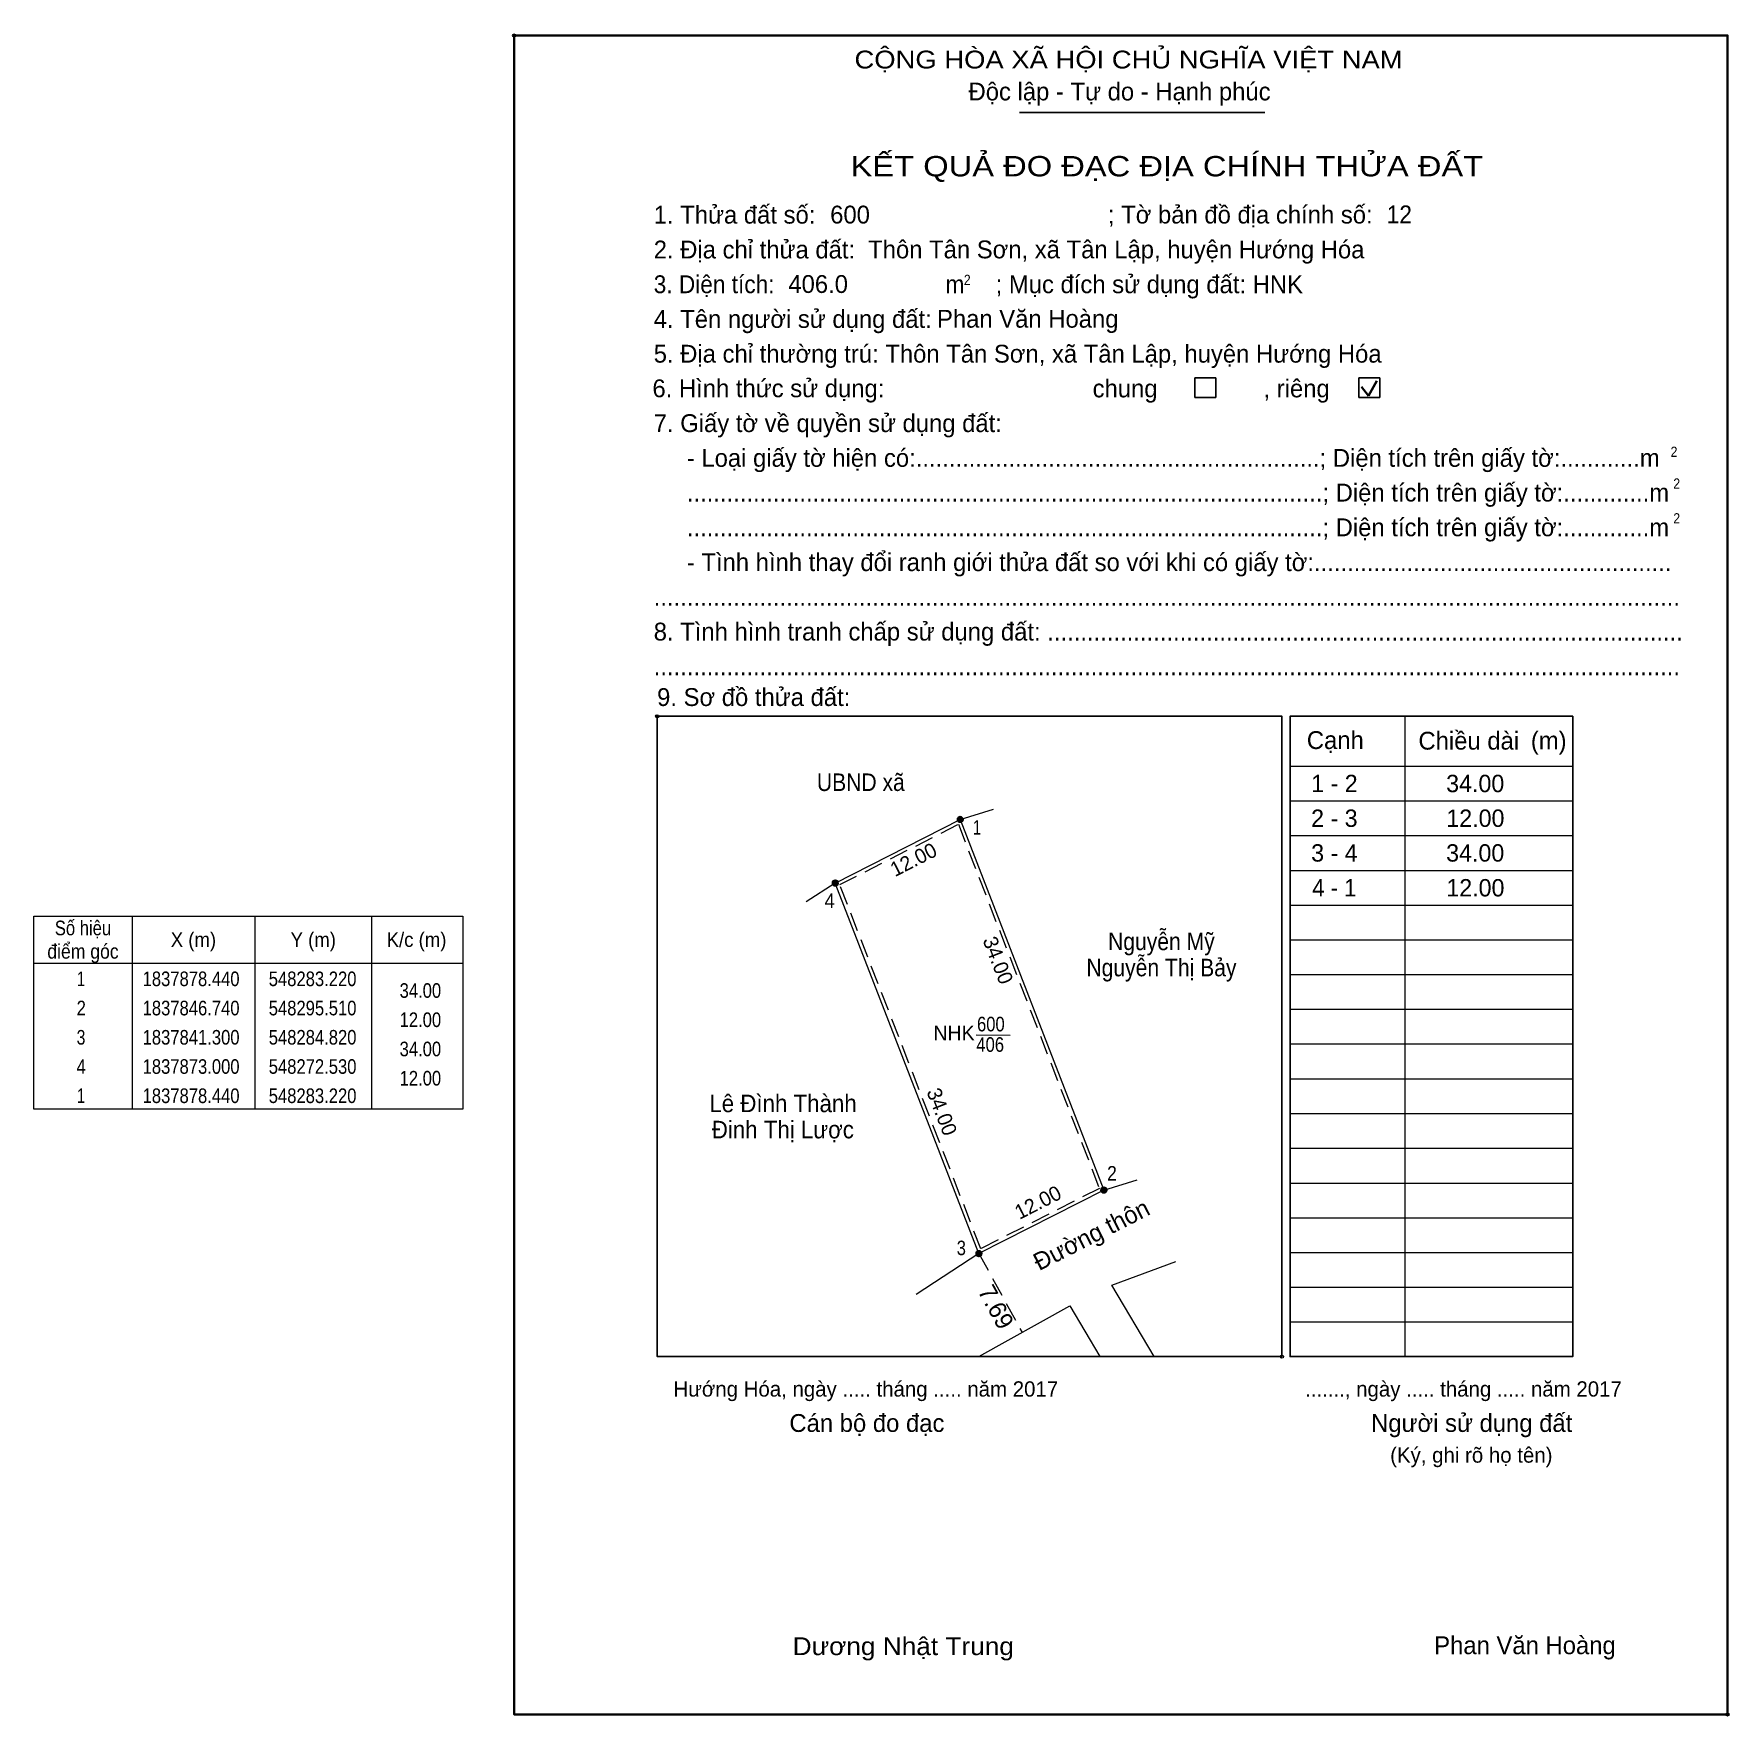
# Model space of a CAD drawing. Header units: metres. Extents: x 548204 to 548880, y 1837796 to 1837946.
# Drawn here: x 548203.9 to 548349, y 1837801.7 to 1837945.6 of the extents above; entities that cross this region are included whole.
import ezdxf
from ezdxf.enums import TextEntityAlignment as Align

# ---------------------------------------------------------------- set-up
doc = ezdxf.new("R2010")
doc.units = ezdxf.units.M
doc.header["$LTSCALE"] = 0.54
doc.header["$PDMODE"] = 32
doc.header["$PDSIZE"] = 0.27
doc.linetypes.add('MEDIUM_DASHED', pattern=[4.5, 3, -1.5])
for name, color, linetype, lineweight in [('1', 7, 'Continuous', 13), ('10', 7, 'Continuous', 13), ('11', 7, 'Continuous', 25), ('2', 7, 'Continuous', 35), ('27', 7, 'Continuous', 13), ('50', 7, 'Continuous', 25), ('63', 7, 'Continuous', 13)]:
    doc.layers.add(name, color=color, linetype=linetype, lineweight=lineweight)
for name, color, linetype in [('36', 7, 'Continuous'), ('48', 7, 'Continuous'), ('52', 7, 'Continuous'), ('6', 7, 'Continuous'), ('9', 7, 'Continuous')]:
    doc.layers.add(name, color=color, linetype=linetype)

msp = doc.modelspace()

# ---------------------------------------------------------------- texts
at = {"layer": '1'}
for s, height, width, p in [('CỘNG HÒA XÃ HỘI CHỦ NGHĨA VIỆT NAM', 1.525, 1.15, (548274.17, 1837942.67)), ('3. Diện tích:', 1.525, 0.95, (548256.99, 1837923.45)), ('m', 1.525, 0.95, (548281.96, 1837923.45)), ('2', 0.8714, 0.9, (548283.53, 1837924.15)), ('2', 0.8714, 0.9, (548344.01, 1837909.45)), ('2', 0.8714, 0.9, (548344.24, 1837906.73)), ('2', 0.8714, 0.9, (548344.24, 1837903.76)), ('Dương Nhật Trung', 1.525, 1.1, (548268.88, 1837806.96))]:
    msp.add_text(s, height=height, dxfattribs=dict(at, width=width)).set_placement(p)
for s, height, p in [('Độc lập - Tự do - Hạnh phúc', 1.525, (548283.93, 1837939.94)), ('1. Thửa đất số:', 1.525, (548256.99, 1837929.4)), ('; Tờ bản đồ địa chính số:', 1.525, (548295.86, 1837929.41)), ('2. Địa chỉ thửa đất:', 1.525, (548256.99, 1837926.42)), ('; Mục đích sử dụng đất: HNK', 1.525, (548286.25, 1837923.45)), ('4. Tên người sử dụng đất:', 1.525, (548256.99, 1837920.48)), ('5. Địa chỉ thường trú: Thôn Tân Sơn, xã Tân Lập, huyện Hướng Hóa', 1.525, (548256.99, 1837917.51)), ('chung                , riêng', 1.525, (548294.55, 1837914.54)), ('7. Giấy tờ về quyền sử dụng đất:', 1.525, (548256.99, 1837911.57)), ('     - Loại giấy tờ hiện có:.............................................................; Diện tích trên giấy tờ:............m', 1.525, (548256.99, 1837908.6)), ('     ................................................................................................; Diện tích trên giấy tờ:.............m', 1.525, (548256.99, 1837905.63)), ('     ................................................................................................; Diện tích trên giấy tờ:.............m', 1.525, (548256.99, 1837902.66)), ('     - Tình hình thay đổi ranh giới thửa đất so với khi có giấy tờ:......................................................', 1.525, (548256.99, 1837899.68)), ('...........................................................................................................................................................', 1.525, (548256.99, 1837896.71)), ('8. Tình hình tranh chấp sử dụng đất: ................................................................................................', 1.525, (548256.99, 1837893.74)), ('...........................................................................................................................................................', 1.525, (548256.99, 1837890.77)), ('9. Sơ đồ thửa đất:', 1.525, (548257.28, 1837888.14)), ('Cạnh', 1.525, (548312.88, 1837884.46)), ('Chiều dài', 1.525, (548322.43, 1837884.41)), ('(m)', 1.525, (548332.05, 1837884.43)), ('Hướng Hóa, ngày ..... tháng ..... năm 2017', 1.307, (548258.68, 1837829.07)), ('......., ngày ..... tháng ..... năm 2017', 1.307, (548312.73, 1837829.07)), ('Cán bộ đo đạc', 1.525, (548268.6, 1837826.05)), ('Người sử dụng đất', 1.525, (548318.38, 1837826.05)), ('(Ký, ghi rõ họ tên)', 1.307, (548320.01, 1837823.42))]:
    msp.add_text(s, height=height, dxfattribs=at).set_placement(p)
for s, height, width, p in [('KẾT QUẢ ĐO ĐẠC ĐỊA CHÍNH THỬA ĐẤT', 1.743, 1.2, (548300.905, 1837933.44)), ('600', 1.25, 0.85, (548285.84, 1837860.31)), ('406', 1.25, 0.85, (548285.785, 1837858.56))]:
    msp.add_text(s, height=height, dxfattribs=dict(at, width=width)).set_placement(p, align=Align.CENTER)
msp.add_text('NHK', height=1.25, dxfattribs=at).set_placement((548282.685, 1837859.55), align=Align.CENTER)
at = {"layer": '10'}
for s, rotation, p in [('Đường thôn', 26.971, (548289.97, 1837839.8)), ('7.69', 298.771, (548284.69, 1837838.09))]:
    msp.add_text(s, height=1.5, rotation=rotation, dxfattribs=at).set_placement(p)
at = {"layer": '36'}
for s, width, p in [('UBND xã', 0.9, (548274.715, 1837880.87)), ('Nguyễn Mỹ', 0.9, (548300.435, 1837867.26)), ('Nguyễn Thị Bảy', 0.9, (548300.44, 1837865.02)), ('Lê Đình Thành', 0.95, (548268.055, 1837853.4)), ('Đinh Thị Lược', 0.95, (548268.04, 1837851.16))]:
    msp.add_text(s, height=1.5, dxfattribs=dict(at, width=width)).set_placement(p, align=Align.CENTER)
at = {"layer": '48'}
msp.add_text('6. Hình thức sử dụng:', height=1.525, dxfattribs=at).set_placement((548256.88, 1837914.55))
at = {"layer": '52'}
for s, p in [('1 - 2', (548315.24, 1837880.77)), ('34.00', (548327.29, 1837880.77)), ('2 - 3', (548315.235, 1837877.8)), ('12.00', (548327.305, 1837877.8)), ('3 - 4', (548315.24, 1837874.83)), ('34.00', (548327.29, 1837874.83)), ('12.00', (548327.305, 1837871.85))]:
    msp.add_text(s, height=1.486, dxfattribs=at).set_placement(p, align=Align.CENTER)
at = {"layer": '52', "width": 0.95}
msp.add_text('4 - 1', height=1.486, dxfattribs=at).set_placement((548315.23, 1837871.85), align=Align.CENTER)
at = {"layer": '6'}
for s, p in [('600', (548272.09, 1837929.41)), ('Thôn Tân Sơn, xã Tân Lập, huyện Hướng Hóa', (548275.34, 1837926.43)), ('406.0', (548268.51, 1837923.47)), ('Phan Văn Hoàng', (548281.23, 1837920.5)), ('Phan Văn Hoàng', (548323.78, 1837807.04))]:
    msp.add_text(s, height=1.525, dxfattribs=at).set_placement(p)
at = {"layer": '6', "width": 0.95}
msp.add_text('12', height=1.525, dxfattribs=at).set_placement((548319.72, 1837929.43))
at = {"layer": '63'}
for s, rotation, p in [('12.00', 26.971, (548279.5015, 1837874.4477)), ('34.00', 291.191, (548285.874, 1837866.1709)), ('34.00', 291.191, (548281.074, 1837853.2109)), ('12.00', 26.971, (548290.1515, 1837845.1277))]:
    msp.add_text(s, height=1.25, rotation=rotation, dxfattribs=at).set_placement(p, align=Align.CENTER)
for s, width, p in [('Số hiệu', 0.85, (548208.15, 1837868.53)), ('điểm góc', 0.9, (548208.15, 1837866.53)), ('X (m)', 0.95, (548217.6, 1837867.53)), ('Y (m)', 0.95, (548227.855, 1837867.53)), ('K/c (m)', 0.95, (548236.695, 1837867.53)), (' 1', 0.75, (548207.8, 1837864.18)), ('1837878.440', 0.85, (548217.4, 1837864.18)), ('548283.220', 0.85, (548227.8, 1837864.18)), (' 2', 0.85, (548207.805, 1837861.68)), ('1837846.740', 0.85, (548217.4, 1837861.68)), ('548295.510', 0.85, (548227.8, 1837861.68)), (' 3', 0.8, (548207.795, 1837859.18)), ('1837841.300', 0.85, (548217.4, 1837859.18)), ('548284.820', 0.85, (548227.8, 1837859.18)), (' 4', 0.85, (548207.8, 1837856.68)), ('1837873.000', 0.85, (548217.4, 1837856.68)), ('548272.530', 0.85, (548227.8, 1837856.68)), (' 1', 0.75, (548207.8, 1837854.18)), ('1837878.440', 0.85, (548217.4, 1837854.18)), ('548283.220', 0.85, (548227.8, 1837854.18))]:
    msp.add_text(s, height=1.25, dxfattribs=dict(at, width=width)).set_placement(p, align=Align.CENTER)
at = {"layer": '63', "width": 0.85}
for s, p in [('34.00', (548238.8, 1837863.18)), ('12.00', (548238.8, 1837860.68)), ('34.00', (548238.8, 1837858.18)), ('12.00', (548238.8, 1837855.68))]:
    msp.add_text(s, height=1.25, dxfattribs=at).set_placement(p, align=Align.RIGHT)
at = {"layer": '9'}
for s, width, p in [('1', 0.75, (548284.65, 1837877.13)), ('4', 0.95, (548272.05, 1837870.87)), ('2', 0.9, (548296.205, 1837847.55)), ('3', 0.85, (548283.315, 1837841.17))]:
    msp.add_text(s, height=1.238, dxfattribs=dict(at, width=width)).set_placement(p, align=Align.CENTER)

# ---------------------------------------------------------------- hatches: boundary and pattern name
at = {"layer": '11'}
for points in [[(548283.4676, 1837878.44, 1), (548282.9724, 1837878.44, 1)], [(548272.7776, 1837873, 1), (548272.2824, 1837873, 1)], [(548272.7776, 1837873, 1), (548272.2824, 1837873, 1)], [(548295.7576, 1837846.74, 1), (548295.2624, 1837846.74, 1)], [(548285.0676, 1837841.3, 1), (548284.5724, 1837841.3, 1)]]:
    msp.add_hatch(color=256, dxfattribs=at).paths.add_polyline_path(points)

# ---------------------------------------------------------------- linework, layer by layer
at = {"layer": '1', "lineweight": 25}
for p, q in [((548288.28, 1837938.9), (548309.28, 1837938.9)), ((548335.64, 1837832.49), (548335.64, 1837887.27))]:
    msp.add_line(p, q, dxfattribs=at)
at = {"layer": '1', "lineweight": 35}
for p, q in [((548318.16, 1837914.66), (548318.88, 1837915.95)), ((548317.57, 1837915.43), (548318.16, 1837914.66))]:
    msp.add_line(p, q, dxfattribs=at)
at = {"layer": '1'}
for p, q in [((548321.28, 1837887.27), (548321.28, 1837832.49)), ((548311.45, 1837883), (548328.07, 1837883)), ((548328.07, 1837883), (548335.64, 1837883)), ((548311.45, 1837880.02), (548328.07, 1837880.02)), ((548328.07, 1837880.02), (548335.64, 1837880.02)), ((548311.45, 1837877.05), (548328.07, 1837877.05)), ((548328.07, 1837877.05), (548335.64, 1837877.05)), ((548311.45, 1837874.08), (548328.07, 1837874.08)), ((548328.07, 1837874.08), (548335.64, 1837874.08)), ((548311.45, 1837871.11), (548328.07, 1837871.11)), ((548328.07, 1837871.11), (548335.64, 1837871.11)), ((548311.45, 1837868.14), (548328.07, 1837868.14)), ((548328.07, 1837868.14), (548335.64, 1837868.14)), ((548311.45, 1837865.17), (548328.07, 1837865.17)), ((548328.07, 1837865.17), (548335.64, 1837865.17)), ((548311.45, 1837862.2), (548328.07, 1837862.2)), ((548328.07, 1837862.2), (548335.64, 1837862.2)), ((548311.45, 1837859.23), (548328.07, 1837859.23)), ((548328.07, 1837859.23), (548335.64, 1837859.23)), ((548311.45, 1837856.26), (548328.07, 1837856.26)), ((548328.07, 1837856.26), (548335.64, 1837856.26)), ((548311.45, 1837853.28), (548328.07, 1837853.28)), ((548328.07, 1837853.28), (548335.64, 1837853.28)), ((548311.45, 1837850.31), (548328.07, 1837850.31)), ((548328.07, 1837850.31), (548335.64, 1837850.31)), ((548311.45, 1837847.34), (548328.07, 1837847.34)), ((548328.07, 1837847.34), (548335.64, 1837847.34)), ((548311.45, 1837844.37), (548328.07, 1837844.37)), ((548328.07, 1837844.37), (548335.64, 1837844.37)), ((548311.45, 1837841.4), (548328.07, 1837841.4)), ((548328.07, 1837841.4), (548335.64, 1837841.4)), ((548311.45, 1837838.43), (548328.07, 1837838.43)), ((548328.07, 1837838.43), (548335.64, 1837838.43)), ((548311.45, 1837835.46), (548328.07, 1837835.46)), ((548328.07, 1837835.46), (548335.64, 1837835.46))]:
    msp.add_line(p, q, dxfattribs=at)
at = {"layer": '1', "lineweight": 25}
for points in [[(548257.29, 1837880.79), (548257.29, 1837887.26), (548310.75, 1837887.26), (548310.75, 1837832.49), (548307.25, 1837832.49)], [(548335.64, 1837887.27), (548311.45, 1837887.27), (548311.45, 1837832.49), (548335.64, 1837832.49), (548335.64, 1837833.02)], [(548307.25, 1837832.49), (548257.29, 1837832.49), (548257.29, 1837880.79)]]:
    msp.add_lwpolyline(points, dxfattribs=at)
at = {"layer": '1'}
msp.add_lwpolyline([(548283.22, 1837878.44), (548295.51, 1837846.74), (548284.82, 1837841.3), (548272.53, 1837873)], close=True, dxfattribs=at)
for p in [(548245.05, 1837945.49), (548257.29, 1837887.26), (548310.75, 1837832.49), (548348.88, 1837801.88)]:
    msp.add_point(p, dxfattribs=at)
at = {"layer": '10', "linetype": 'MEDIUM_DASHED'}
msp.add_line((548284.82, 1837841.3), (548288.52, 1837834.56), dxfattribs=at)
at = {"layer": '10'}
msp.add_lwpolyline([(548272.53, 1837873), (548283.22, 1837878.44), (548295.51, 1837846.74), (548284.82, 1837841.3)], close=True, dxfattribs=at)
at = {"layer": '10', "linetype": 'MEDIUM_DASHED'}
msp.add_lwpolyline([(548272.91, 1837872.86), (548283.06, 1837878.02), (548295.13, 1837846.88), (548284.98, 1837841.72)], close=True, dxfattribs=at)
at = {"layer": '10'}
for points in [[(548299.83, 1837832.49), (548296.18, 1837838.61), (548301.66, 1837840.62)], [(548284.82, 1837832.49), (548292.59, 1837836.84), (548295.18, 1837832.49)]]:
    msp.add_lwpolyline(points, dxfattribs=at)
at = {"layer": '11'}
for centre in [(548283.22, 1837878.44), (548272.53, 1837873), (548272.53, 1837873), (548295.51, 1837846.74), (548284.82, 1837841.3)]:
    msp.add_circle(centre, 0.2476, dxfattribs=at)
at = {"layer": '2'}
msp.add_lwpolyline([(548245.05, 1837945.49), (548348.88, 1837945.49), (548348.88, 1837801.88), (548245.05, 1837801.88)], close=True, dxfattribs=at)
at = {"layer": '27'}
for p, q in [((548283.22, 1837878.44), (548286.06, 1837879.31)), ((548272.53, 1837873), (548270.04, 1837871.38)), ((548295.51, 1837846.74), (548298.35, 1837847.61)), ((548284.82, 1837841.3), (548279.45, 1837837.8))]:
    msp.add_line(p, q, dxfattribs=at)
at = {"layer": '50'}
for points in [[(548303.31, 1837916.2), (548305.09, 1837916.2), (548305.09, 1837914.54), (548303.31, 1837914.54)], [(548317.34, 1837916.2), (548319.12, 1837916.2), (548319.12, 1837914.54), (548317.34, 1837914.54)]]:
    msp.add_lwpolyline(points, close=True, dxfattribs=at)
at = {"layer": '63'}
for p, q in [((548212.35, 1837870.15), (548212.35, 1837853.65)), ((548222.85, 1837870.15), (548222.85, 1837853.65)), ((548232.85, 1837870.15), (548232.85, 1837853.65)), ((548203.95, 1837866.15), (548240.65, 1837866.15)), ((548284.59, 1837860), (548287.49, 1837859.98))]:
    msp.add_line(p, q, dxfattribs=at)
msp.add_lwpolyline([(548203.95, 1837870.15), (548240.65, 1837870.15), (548240.65, 1837853.65), (548203.95, 1837853.65)], close=True, dxfattribs=at)

msp.set_redraw_order([(e.dxf.handle, doc.entitydb.next_handle()) for e in msp.query("TEXT MTEXT ATTDEF DIMENSION ARC_DIMENSION")])  # texts and dimensions are drawn at this point

doc.saveas('drawing.dxf')
